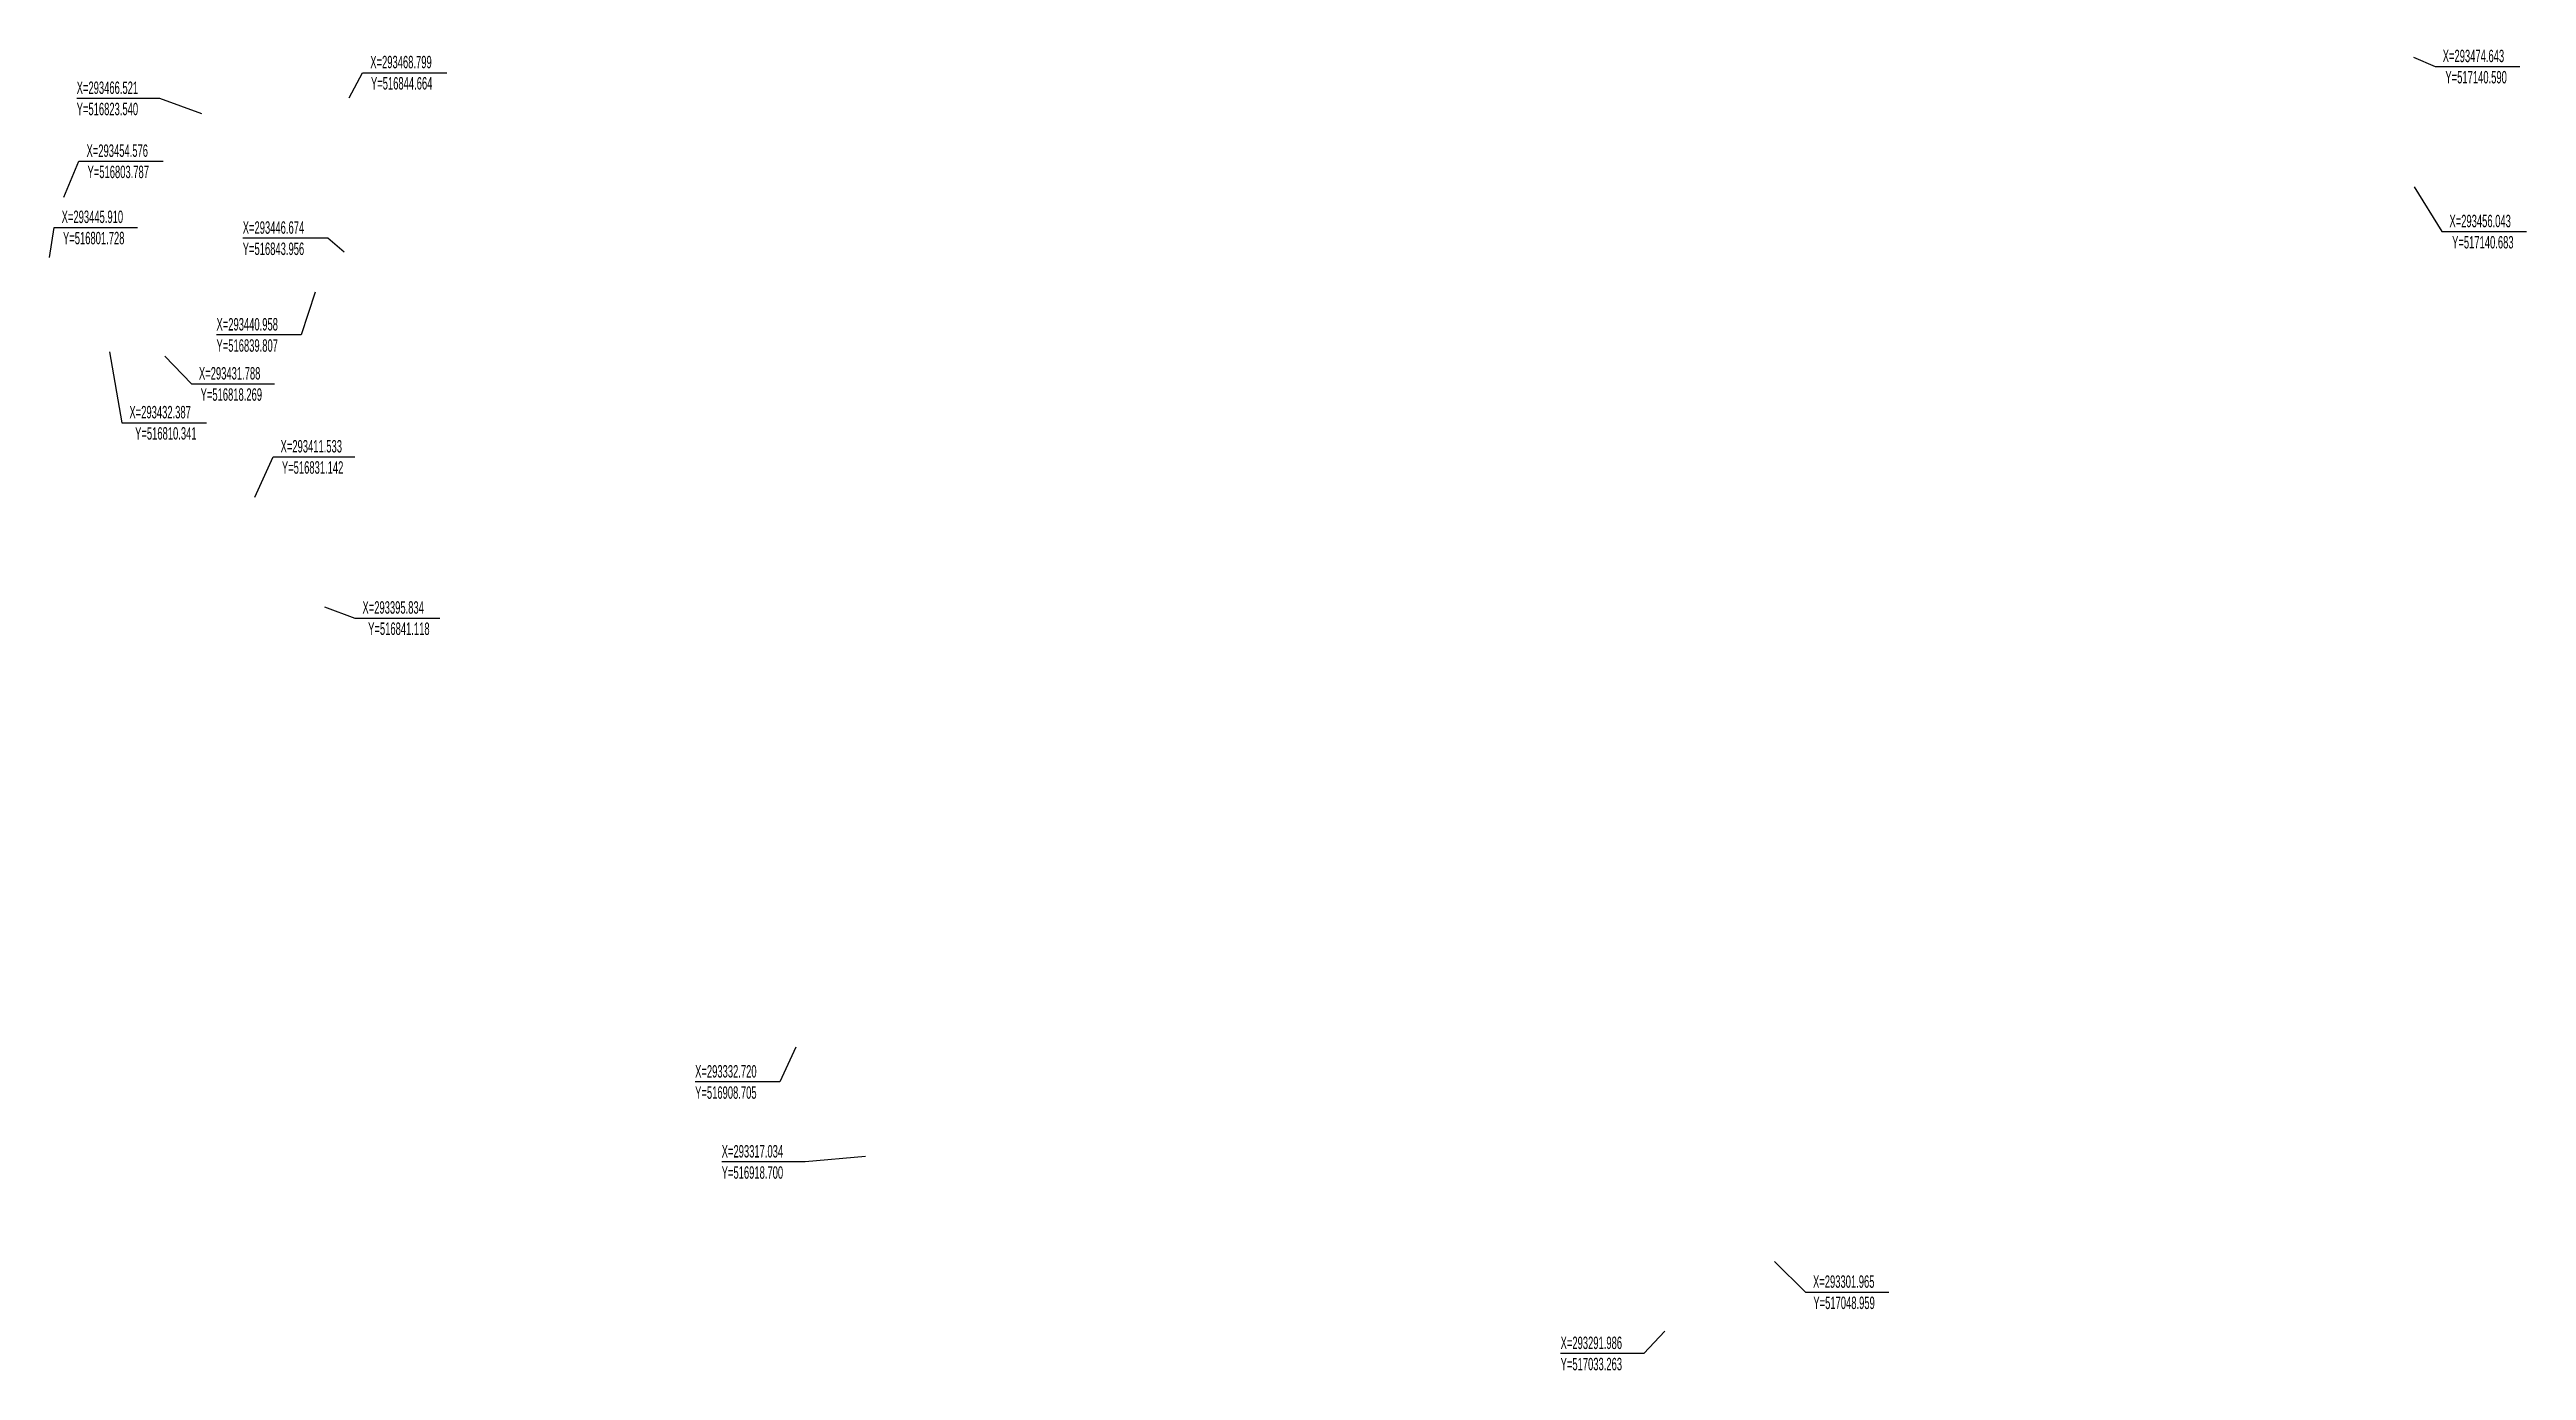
# Model space of a CAD drawing. Extents: x 1977 to 1034874806, y 3985 to 587211952.
# Drawn here: x 516801728 to 517156759, y 291286347 to 291475729 of the extents above; entities that cross this region are included whole.
import ezdxf

# ---------------------------------------------------------------- set-up
doc = ezdxf.new("R2010")
doc.units = 0
doc.header["$LTSCALE"] = 10
doc.header["$MEASUREMENT"] = 0
doc.layers.add('X-总平面（删除标注）$0$01-标注_接到坐标不打印', color=132, linetype='Continuous', plot=False)
doc.layers.add('X-总平面（删除标注）$0$02-TEXT_标注', color=4, linetype='Continuous')
doc.styles.add('X-总平面（删除标注）$0$_TCH_DIM', font='', dxfattribs={"width": 0.8})
doc.styles.get('X-总平面（删除标注）$0$_TCH_DIM').set_extended_font_data('FZXiHei I-Z08S')

msp = doc.modelspace()

# ---------------------------------------------------------------- texts
at = {"layer": 'X-总平面（删除标注）$0$02-TEXT_标注', "style": 'X-总平面（删除标注）$0$_TCH_DIM', "width": 0.564706}
for s, p in [('X=293468.799', (516847701.898, 291473038.051)), ('X=293474.643', (517144756.017, 291473916.948)), ('X=293466.521', (516805617.014, 291469357.511)), ('Y=516844.664', (516847797.898, 291469993.051)), ('Y=517140.590', (517145140.017, 291470871.948)), ('Y=516823.540', (516805617.014, 291466312.511)), ('X=293454.576', (516807029.502, 291460337.189)), ('Y=516803.787', (516807173.502, 291457292.189)), ('X=293445.910', (516803464.348, 291450850.87)), ('X=293456.043', (517145719.219, 291450253.247)), ('Y=516801.728', (516803656.348, 291447805.87)), ('X=293446.674', (516829420.23, 291449312.772)), ('Y=517140.683', (517146103.219, 291447208.247)), ('Y=516843.956', (516829420.23, 291446267.772)), ('X=293440.958', (516825658.506, 291435445.225)), ('Y=516839.807', (516825658.506, 291432400.225)), ('X=293431.788', (516823141.694, 291428416.947)), ('X=293432.387', (516813178.723, 291422845.357)), ('Y=516818.269', (516823381.694, 291425371.947)), ('Y=516810.341', (516813994.723, 291419800.357)), ('X=293411.533', (516834841.392, 291417959.399)), ('Y=516831.142', (516835033.392, 291414914.399)), ('X=293395.834', (516846581.581, 291394843.905)), ('Y=516841.118', (516847397.581, 291391798.905)), ('X=293332.720', (516894266.012, 291328341.399)), ('Y=516908.705', (516894266.012, 291325296.399)), ('X=293317.034', (516898071.805, 291316878.723)), ('Y=516918.700', (516898071.805, 291313833.723)), ('X=293301.965', (517054497.049, 291298197.934)), ('Y=517048.959', (517054545.049, 291295152.934)), ('X=293291.986', (517018317.953, 291289417.434)), ('Y=517033.263', (517018317.953, 291286372.434))]:
    msp.add_text(s, height=1785, dxfattribs=at).set_placement(p)

# ---------------------------------------------------------------- linework, layer by layer
at = {"layer": 'X-总平面（删除标注）$0$01-标注_接到坐标不打印', "color": 3}
for p, q in [((517140590.09, 291474642.599), (517143652.017, 291473286.948)), ((516844664.056, 291468798.999), (516846602.698, 291472408.051)), ((516846602.698, 291472408.051), (516858693.898, 291472408.051)), ((517143652.017, 291473286.948), (517155796.017, 291473286.948)), ((516817549.814, 291468727.511), (516805617.014, 291468727.511)), ((516823540.285, 291466521.158), (516817549.814, 291468727.511)), ((516803786.803, 291454575.776), (516805930.302, 291459707.189)), ((516805930.302, 291459707.189), (516818021.502, 291459707.189)), ((517140682.651, 291456042.829), (517144615.219, 291449623.247)), ((516801728.212, 291445909.631), (516802379.548, 291450220.87)), ((516802379.548, 291450220.87), (516814312.348, 291450220.87)), ((516841617.03, 291448682.772), (516829420.23, 291448682.772)), ((516843955.532, 291446673.969), (516841617.03, 291448682.772)), ((517144615.219, 291449623.247), (517156759.219, 291449623.247)), ((516839806.872, 291440957.744), (516837802.506, 291434815.225)), ((516837802.506, 291434815.225), (516825658.506, 291434815.225)), ((516810340.515, 291432386.647), (516812074.723, 291422215.357)), ((516818268.764, 291431788.214), (516822056.894, 291427786.947)), ((516822056.894, 291427786.947), (516833989.694, 291427786.947)), ((516812074.723, 291422215.357), (516824218.723, 291422215.357)), ((516831141.627, 291411532.586), (516833775.792, 291417329.399)), ((516833775.792, 291417329.399), (516845497.392, 291417329.399)), ((516841118.087, 291395834.49), (516845472.781, 291394213.905)), ((516845472.781, 291394213.905), (516857669.581, 291394213.905)), ((516908704.542, 291332720.453), (516906410.012, 291327711.399)), ((516906410.012, 291327711.399), (516894266.012, 291327711.399)), ((516910057.405, 291316248.723), (516898071.805, 291316248.723)), ((516918699.614, 291317034.199), (516910057.405, 291316248.723)), ((517048958.675, 291301965.408), (517053412.249, 291297567.934)), ((517053412.249, 291297567.934), (517065345.049, 291297567.934)), ((517030250.753, 291288787.434), (517018317.953, 291288787.434)), ((517033262.68, 291291985.639), (517030250.753, 291288787.434))]:
    msp.add_line(p, q, dxfattribs=at)

msp.set_redraw_order([(e.dxf.handle, doc.entitydb.next_handle()) for e in msp.query("TEXT MTEXT ATTDEF DIMENSION ARC_DIMENSION")])  # texts and dimensions are drawn at this point

doc.saveas('drawing.dxf')
